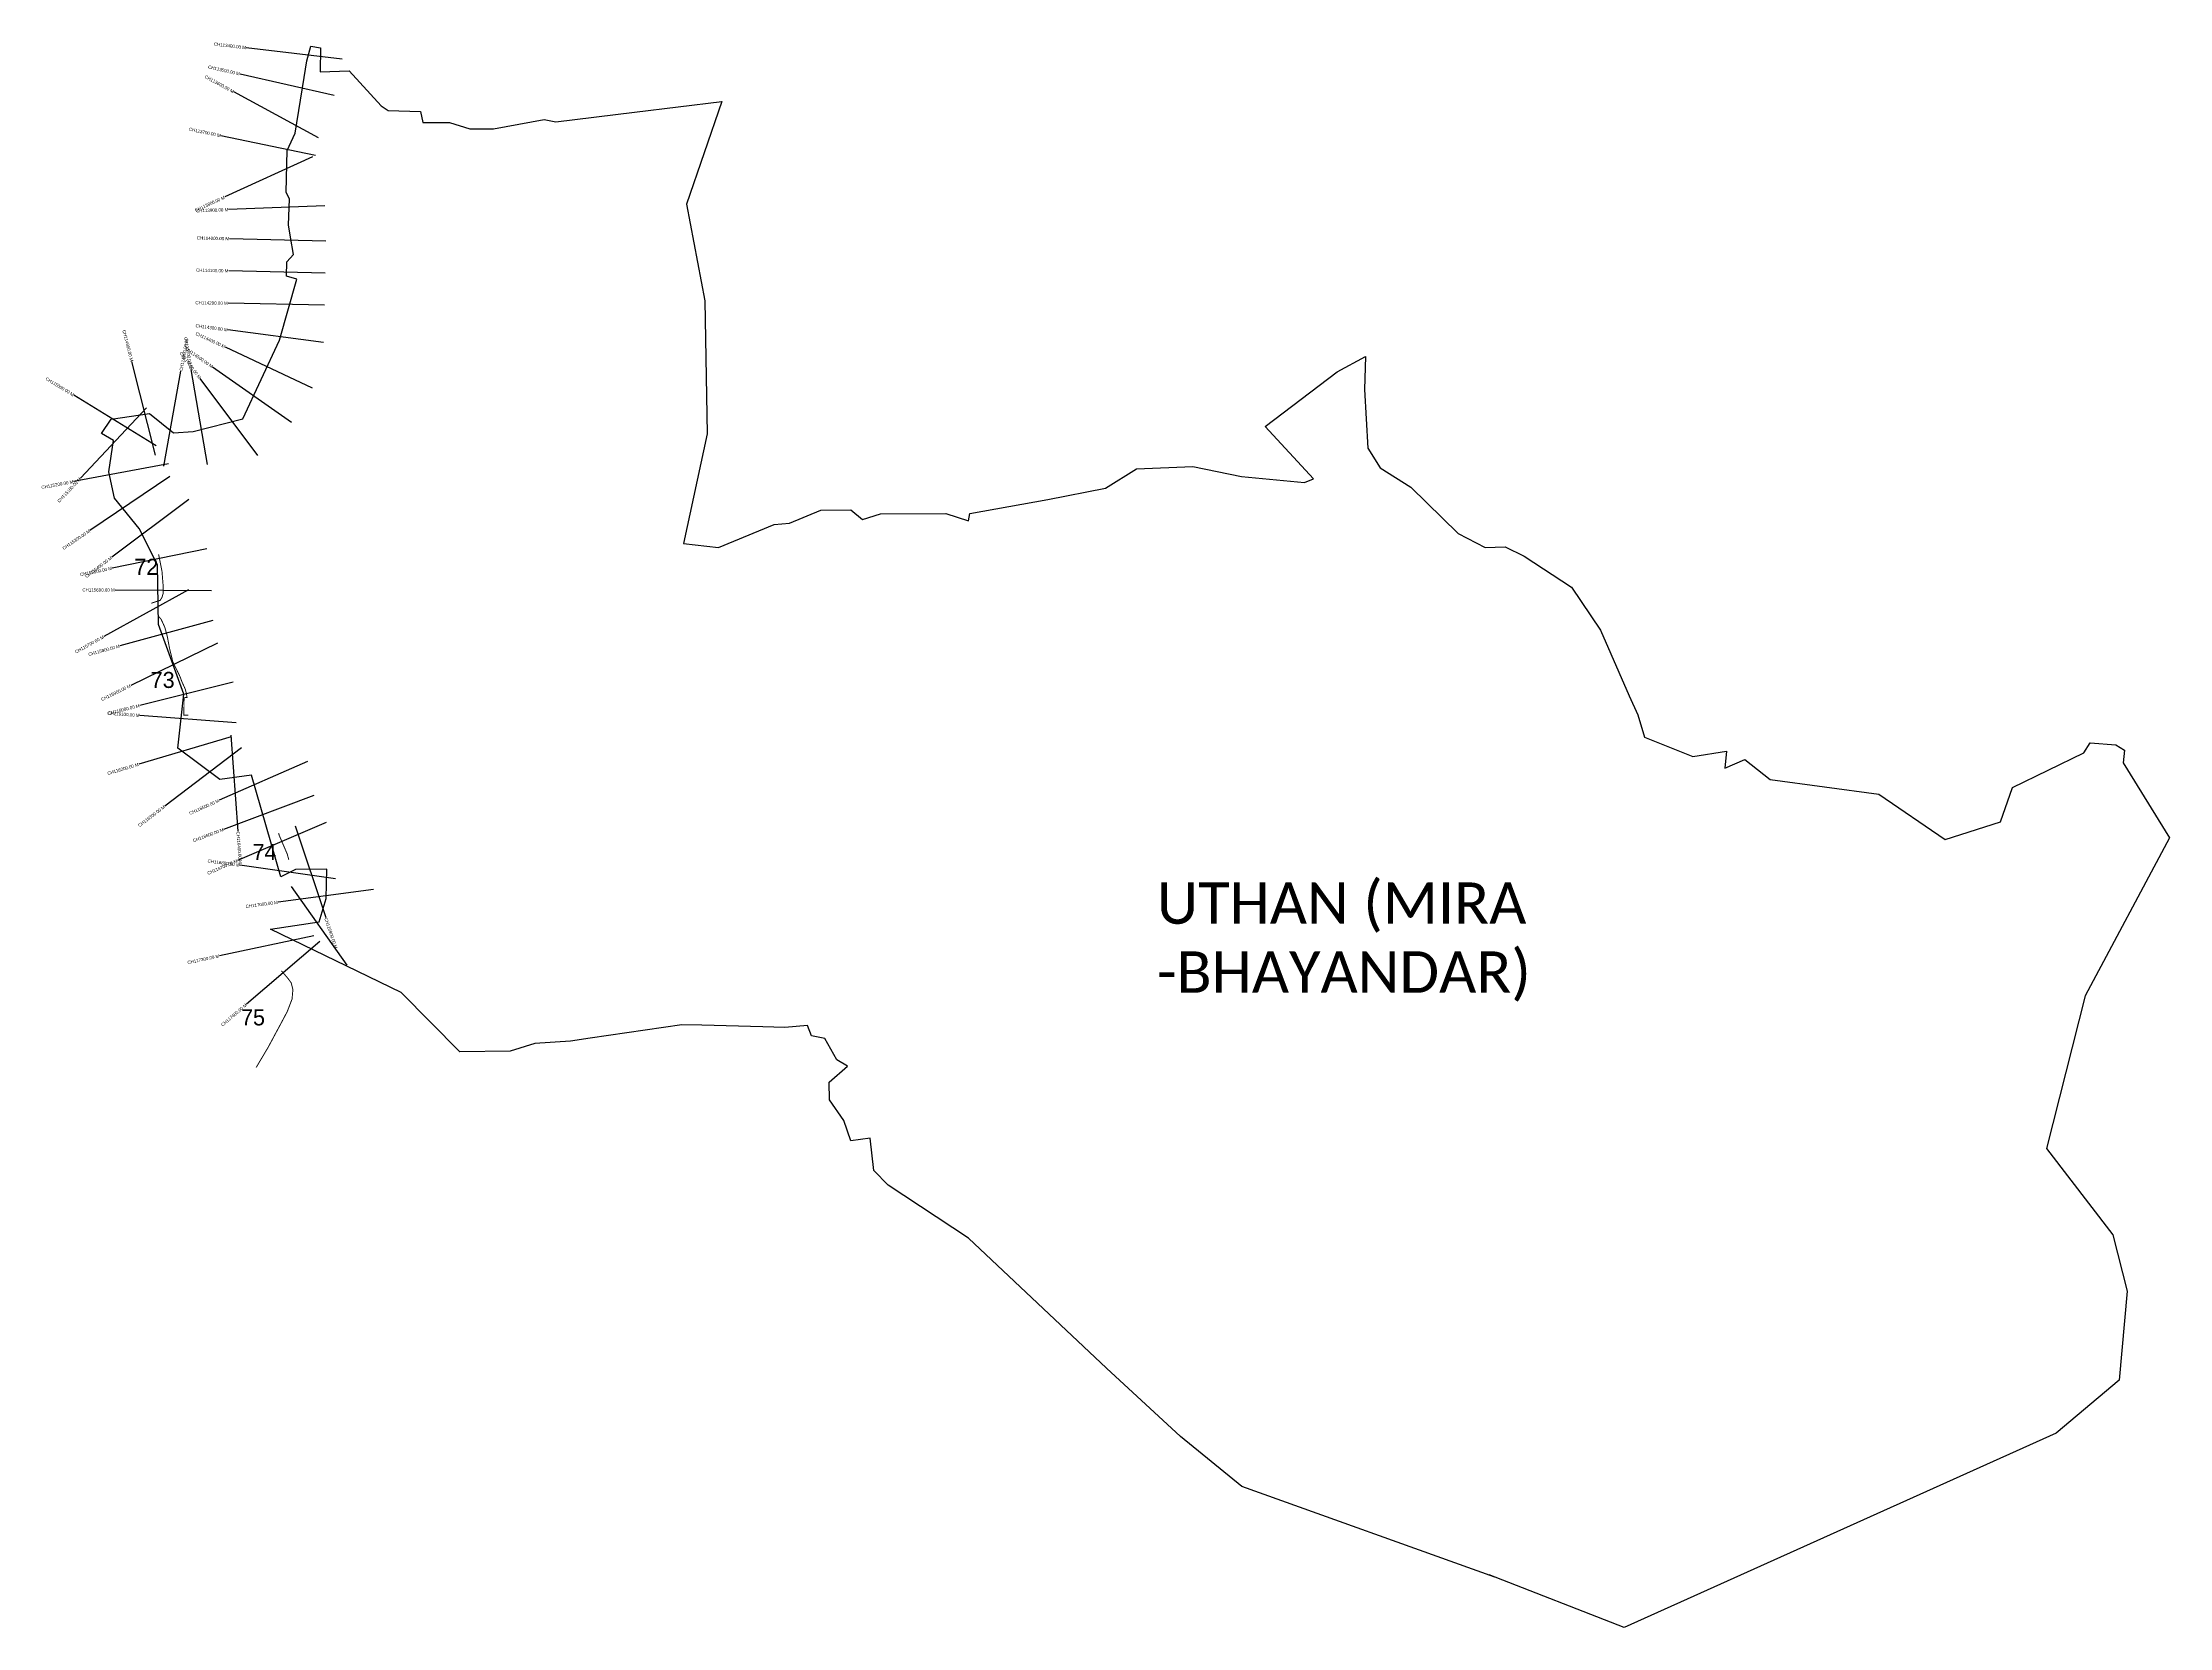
# Model space of a CAD drawing. Header units: metres. Extents: x 266375 to 272991, y 2129469 to 2134399.
import ezdxf
from ezdxf.enums import TextEntityAlignment as Align

# ---------------------------------------------------------------- set-up
doc = ezdxf.new("R2010")
doc.units = ezdxf.units.M
for name, color, linetype in [('ARTIFICIALLY PROTECTED', 4, 'Continuous'), ('CS', 134, 'Continuous'), ('CSMark', 6, 'Continuous'), ('VILLAGE NAME', 250, 'Continuous')]:
    doc.layers.add(name, color=color, linetype=linetype)

msp = doc.modelspace()

# ---------------------------------------------------------------- linework, layer by layer
at = {"color": 6}
for points in [[(270892.3, 2129625.8), (270105.5, 2129907.5), (269915.2, 2130063.3), (269685, 2130276.3), (269254.8, 2130679.7), (269005, 2130845), (268961.3, 2130890.5), (268949.8, 2130991.7), (268889, 2130983.2), (268867.4, 2131046.4), (268823.3, 2131110), (268821.4, 2131165.8), (268879.1, 2131214.7), (268845.3, 2131234.8), (268808.6, 2131300.9), (268766.8, 2131309.5), (268754.3, 2131341.5), (268683.9, 2131335.8), (268615.2, 2131337.6), (268425.4, 2131342.4), (268363.7, 2131344), (268078.6, 2131302.4), (268017.1, 2131293.4), (267906.3, 2131285.6), (267829.8, 2131261.4), (267673.1, 2131260.2), (267490.7, 2131444.6), (267084.3, 2131641.7), (267235.3, 2131664), (267257, 2131736.5), (267258.9, 2131828.2), (267161.9, 2131826.7), (267116.5, 2131803.7), (267025.5, 2132120), (266926.1, 2132107.2), (266795.9, 2132204.5), (266814.8, 2132371.8), (266736, 2132588.6), (266732.6, 2132774.1), (266676.1, 2132887.6), (266598.5, 2132981.6), (266581.4, 2133063.5), (266595.6, 2133161), (266558.2, 2133182.8), (266588.5, 2133227.4), (266707.5, 2133245.4), (266782.3, 2133185.3), (266843.5, 2133189.1), (266998, 2133228.3), (267112.2, 2133473), (267166.4, 2133663.3), (267133.6, 2133672.2), (267135, 2133717.5), (267156, 2133740.4), (267146.7, 2133794.2), (267140.1, 2133832.4), (267143.5, 2133912.5), (267132.5, 2133933.4), (267136.5, 2134063.8), (267160.5, 2134117.3), (267188.5, 2134290.2), (267196.9, 2134341.8), (267209.5, 2134387.6)], [(267209.5, 2134387.6), (267240.2, 2134382.8), (267238.7, 2134308.6), (267329.1, 2134311.4), (267427.9, 2134202.5), (267450.3, 2134187.9), (267550.9, 2134184.2), (267558.5, 2134150.4), (267641.3, 2134150.3), (267703.7, 2134131), (267778, 2134130.9), (267935, 2134160.3), (267971.3, 2134152.7), (268216.9, 2134182.7), (268488.3, 2134215.9), (268377.8, 2133896.4), (268434.8, 2133596.2), (268442.7, 2133181.8), (268368.6, 2132841.4), (268477.8, 2132828.6), (268651.2, 2132900.5), (268698.6, 2132904.1), (268795.8, 2132945.1), (268889.8, 2132945.2), (268925.6, 2132915.4), (268981.7, 2132932.9), (269184.8, 2132934.2), (269255.6, 2132911.6), (269259.3, 2132933.8), (269501.7, 2132977.5), (269681.3, 2133012.7), (269778, 2133073), (269953, 2133080.3), (270104.6, 2133049.4), (270300.8, 2133030.5), (270328.8, 2133042.6), (270178.3, 2133205.3), (270402.5, 2133374.5), (270490.6, 2133422.5), (270486.6, 2133320.2), (270497.8, 2133137.6), (270535.4, 2133076.7), (270631.1, 2133015.8), (270778.4, 2132872.5), (270862.4, 2132828.7), (270925.1, 2132830.3), (270984.1, 2132801.1), (271130.9, 2132704.7), (271221, 2132571.4), (271310.7, 2132367.2), (271336.8, 2132307.7), (271358.2, 2132238.7), (271508.3, 2132178.7), (271613.4, 2132194.8), (271608.2, 2132141.7), (271670.3, 2132168.6), (271749.2, 2132106.9), (272087, 2132061.6), (272292.8, 2131920.6), (272465.4, 2131974.9), (272503, 2132081.8), (272724.4, 2132189.9), (272744.5, 2132220.5), (272824.6, 2132214.3), (272851.1, 2132198.6), (272846.5, 2132158.6), (272991, 2131925.6), (272728.4, 2131434), (272608.7, 2130959.3), (272815.2, 2130690.9), (272859, 2130515.5), (272834.9, 2130238.4), (272639, 2130073.7), (271294.9, 2129469.3), (270874.5, 2129632.7)]]:
    msp.add_lwpolyline(points, dxfattribs=at)
at = {"layer": 'ARTIFICIALLY PROTECTED', "const_width": 3, "flags": 128}
for points in [[(266736, 2132807.5), (266746.6, 2132755.1), (266750.7, 2132703.5), (266750.6, 2132686.5), (266746.5, 2132673.1), (266741, 2132664.2), (266713.6, 2132655.2)], [(266733.6, 2132613.8), (266737.7, 2132612.7), (266744.5, 2132604.1), (266755.4, 2132580.4), (266763, 2132552.5), (266770.1, 2132515), (266780.3, 2132473), (266802.4, 2132427.5), (266808.9, 2132410.4), (266819.3, 2132387.3), (266822.9, 2132372.6), (266824.5, 2132362.2), (266815.2, 2132361.2), (266814.9, 2132307.2), (266828.4, 2132306.6)], [(267109.2, 2131940.2), (267112.1, 2131931.1), (267136.5, 2131874.4), (267141, 2131857.1)]]:
    msp.add_lwpolyline(points, dxfattribs=at)
at = {"layer": 'ARTIFICIALLY PROTECTED', "flags": 128}
msp.add_lwpolyline([(267118.2, 2131511.8, 3, 3, 0), (267138.7, 2131487.9, 3, 3, 0), (267148.7, 2131474, 3, 3, 0), (267153.8, 2131454, 3, 3, 0), (267151.8, 2131430.2, 3, 3, 0), (267151.2, 2131423.8, 3, 3, 0), (267136.1, 2131384.6, 3, 3, 0), (267114.8, 2131344.6, 3, 3, 0), (267077.5, 2131275.1, 3, 3, 0), (267039.6, 2131211.1, 0, 0, 0)], format="xyseb", dxfattribs=at)
at = {"layer": 'CS'}
for p, q in [((267306.6, 2134348), (267008.7, 2134383)), ((267281.9, 2134234.6), (266989.4, 2134301.3)), ((267233.6, 2134102.4), (266970, 2134245.5)), ((267223.7, 2134048.1), (266930.1, 2134109.4)), ((267215, 2134043.3), (266942, 2133918.8)), ((267253.6, 2133891), (266953.9, 2133879.6)), ((267256.4, 2133781.7), (266956.5, 2133789)), ((267254, 2133681.8), (266954.1, 2133689)), ((267252.1, 2133582.7), (266952.1, 2133588.1)), ((267249.2, 2133465.7), (266951.8, 2133505.3)), ((267215.3, 2133324.3), (266943.8, 2133451.8)), ((266726.2, 2133115.8), (266653.1, 2133406.7)), ((266752.6, 2133081.2), (266805.6, 2133376.5)), ((266888, 2133087.1), (266837.1, 2133382.7)), ((267149.6, 2133217.3), (266904, 2133389.6)), ((266728.1, 2133144.9), (266472.4, 2133301.9)), ((267045.2, 2133114.3), (266865.3, 2133354.4)), ((266698.6, 2133263.2), (266493.2, 2133044.6)), ((266766.6, 2133088.3), (266471.6, 2133033.7)), ((266771.5, 2133049.2), (266522.6, 2132881.7)), ((266830.1, 2132978.3), (266590.2, 2132798.3)), ((266885.7, 2132823.9), (266591.7, 2132764.2)), ((266828.8, 2132696.4), (266566, 2132551.8)), ((266900.6, 2132693.9), (266600.6, 2132696.1)), ((266905.2, 2132601.4), (266615.7, 2132522.4)), ((266919.1, 2132530.6), (266649.3, 2132399.5)), ((266968.4, 2132409.2), (266677.2, 2132337)), ((266977.1, 2132283.2), (266677.9, 2132306)), ((266962.1, 2132239.5), (266674.4, 2132154.3)), ((266961, 2132245.2), (266983, 2131946)), ((266994.1, 2132205), (266755, 2132023.8)), ((267199.5, 2132162.7), (266924.8, 2132042.1)), ((267219.4, 2132057), (266938.4, 2131951.8)), ((267257.2, 2131973.4), (266981.6, 2131854.8)), ((267161.3, 2131962.3), (267256, 2131677.7)), ((267286.1, 2131797.6), (266989.1, 2131840)), ((267322.9, 2131529.7), (267149.1, 2131774.2)), ((267404.9, 2131764.6), (267107.5, 2131725.2)), ((267218.8, 2131621.1), (266925.4, 2131558.4)), ((267237.4, 2131603.3), (267009.6, 2131408))]:
    msp.add_line(p, q, dxfattribs=at)

# ---------------------------------------------------------------- texts
at = {"char_height": 50, "attachment_point": 1}
for s, insert in [('72', (266660.7, 2132793.4)), ('73', (266711.6, 2132441.6)), ('74', (267028.3, 2131906)), ('75', (266992.6, 2131392))]:
    msp.add_mtext_dynamic_manual_height_columns(s, width=84.374, gutter_width=1, heights=[0], dxfattribs=dict(at, insert=insert))
at = {"layer": 'CSMark'}
for s, rotation, p in [('CH113400.00 M', 353.30466, (267007.7, 2134383.1)), ('CH113600.00 M', 331.4929, (266969.1, 2134246)), ('CH113500.00 M', 347.15294, (266988.5, 2134301.5)), ('CH113700.00 M', 348.1959, (266929.1, 2134109.6)), ('CH113800.00 M', 24.51986, (266941.1, 2133918.4)), ('CH113900.00 M', 2.17899, (266952.9, 2133879.6)), ('CH114000.00 M', 358.6162, (266955.5, 2133789)), ('CH114100.00 M', 358.6162, (266953.1, 2133689)), ('CH114200.00 M', 358.95913, (266951.1, 2133588.2)), ('CH114900.00 M', 284.1052, (266652.8, 2133407.7)), ('CH114400.00 M', 334.84931, (266942.9, 2133452.2)), ('CH114300.00 M', 352.41857, (266950.8, 2133505.4)), ('CH114600.00 M', 306.84697, (266864.7, 2133355.2)), ('CH114700.00 M', 279.7686, (266836.9, 2133383.7)), ('CH114500.00 M', 324.94429, (266903.2, 2133390.2)), ('CH115000.00 M', 328.4577, (266471.6, 2133302.4)), ('CH115200.00 M', 10.4963, (266470.6, 2133033.5)), ('CH115100.00 M', 46.78287, (266492.5, 2133043.8)), ('CH115300.00 M', 33.93946, (266521.8, 2132881.1)), ('CH115500.00 M', 11.46182, (266590.7, 2132764)), ('CH115400.00 M', 36.88867, (266589.4, 2132797.7)), ('CH115600.00 M', 359.59167, (266599.6, 2132696.1)), ('CH115700.00 M', 28.8228, (266565.1, 2132551.3)), ('CH115800.00 M', 15.26771, (266614.8, 2132522.2)), ('CH115900.00 M', 25.92575, (266648.4, 2132399)), ('CH116100.00 M', 355.64595, (266676.9, 2132306.1)), ('CH116000.00 M', 13.94003, (266676.3, 2132336.7)), ('CH116200.00 M', 16.50956, (266673.5, 2132154)), ('CH116500.00 M', 23.71051, (266923.9, 2132041.7)), ('CH116300.00 M', 37.13885, (266754.2, 2132023.2)), ('CH116600.00 M', 20.51825, (266937.5, 2131951.5)), ('CH116700.00 M', 23.27913, (266980.7, 2131854.4)), ('CH116800.00 M', 351.8879, (266988.1, 2131840.1)), ('CH117000.00 M', 7.55384, (267106.5, 2131725)), ('CH117300.00 M', 12.0453, (266924.4, 2131558.2)), ('CH117400.00 M', 40.59854, (267008.8, 2131407.4))]:
    msp.add_text(s, height=10, rotation=rotation, dxfattribs=at).set_placement(p, align=Align.MIDDLE_RIGHT)
for s, rotation, p in [('CH114800.00 M', 79.8197, (266805.8, 2133377.5)), ('CH116400.00 M', 274.21285, (266983.1, 2131945)), ('CH116900.00 M', 288.39471, (267256.3, 2131676.7))]:
    msp.add_text(s, height=10, rotation=rotation, dxfattribs=at).set_placement(p, align=Align.MIDDLE_LEFT)
at = {"layer": 'VILLAGE NAME', "insert": (269841.1, 2131786.7), "char_height": 128.647, "attachment_point": 1}
msp.add_mtext_dynamic_manual_height_columns('{\\fCalibri|b0|i0|c0|p34;UTHAN (MIRA -BHAYANDAR)}', width=1449.11, gutter_width=643.2, heights=[0], dxfattribs=at)

doc.saveas('drawing.dxf')
